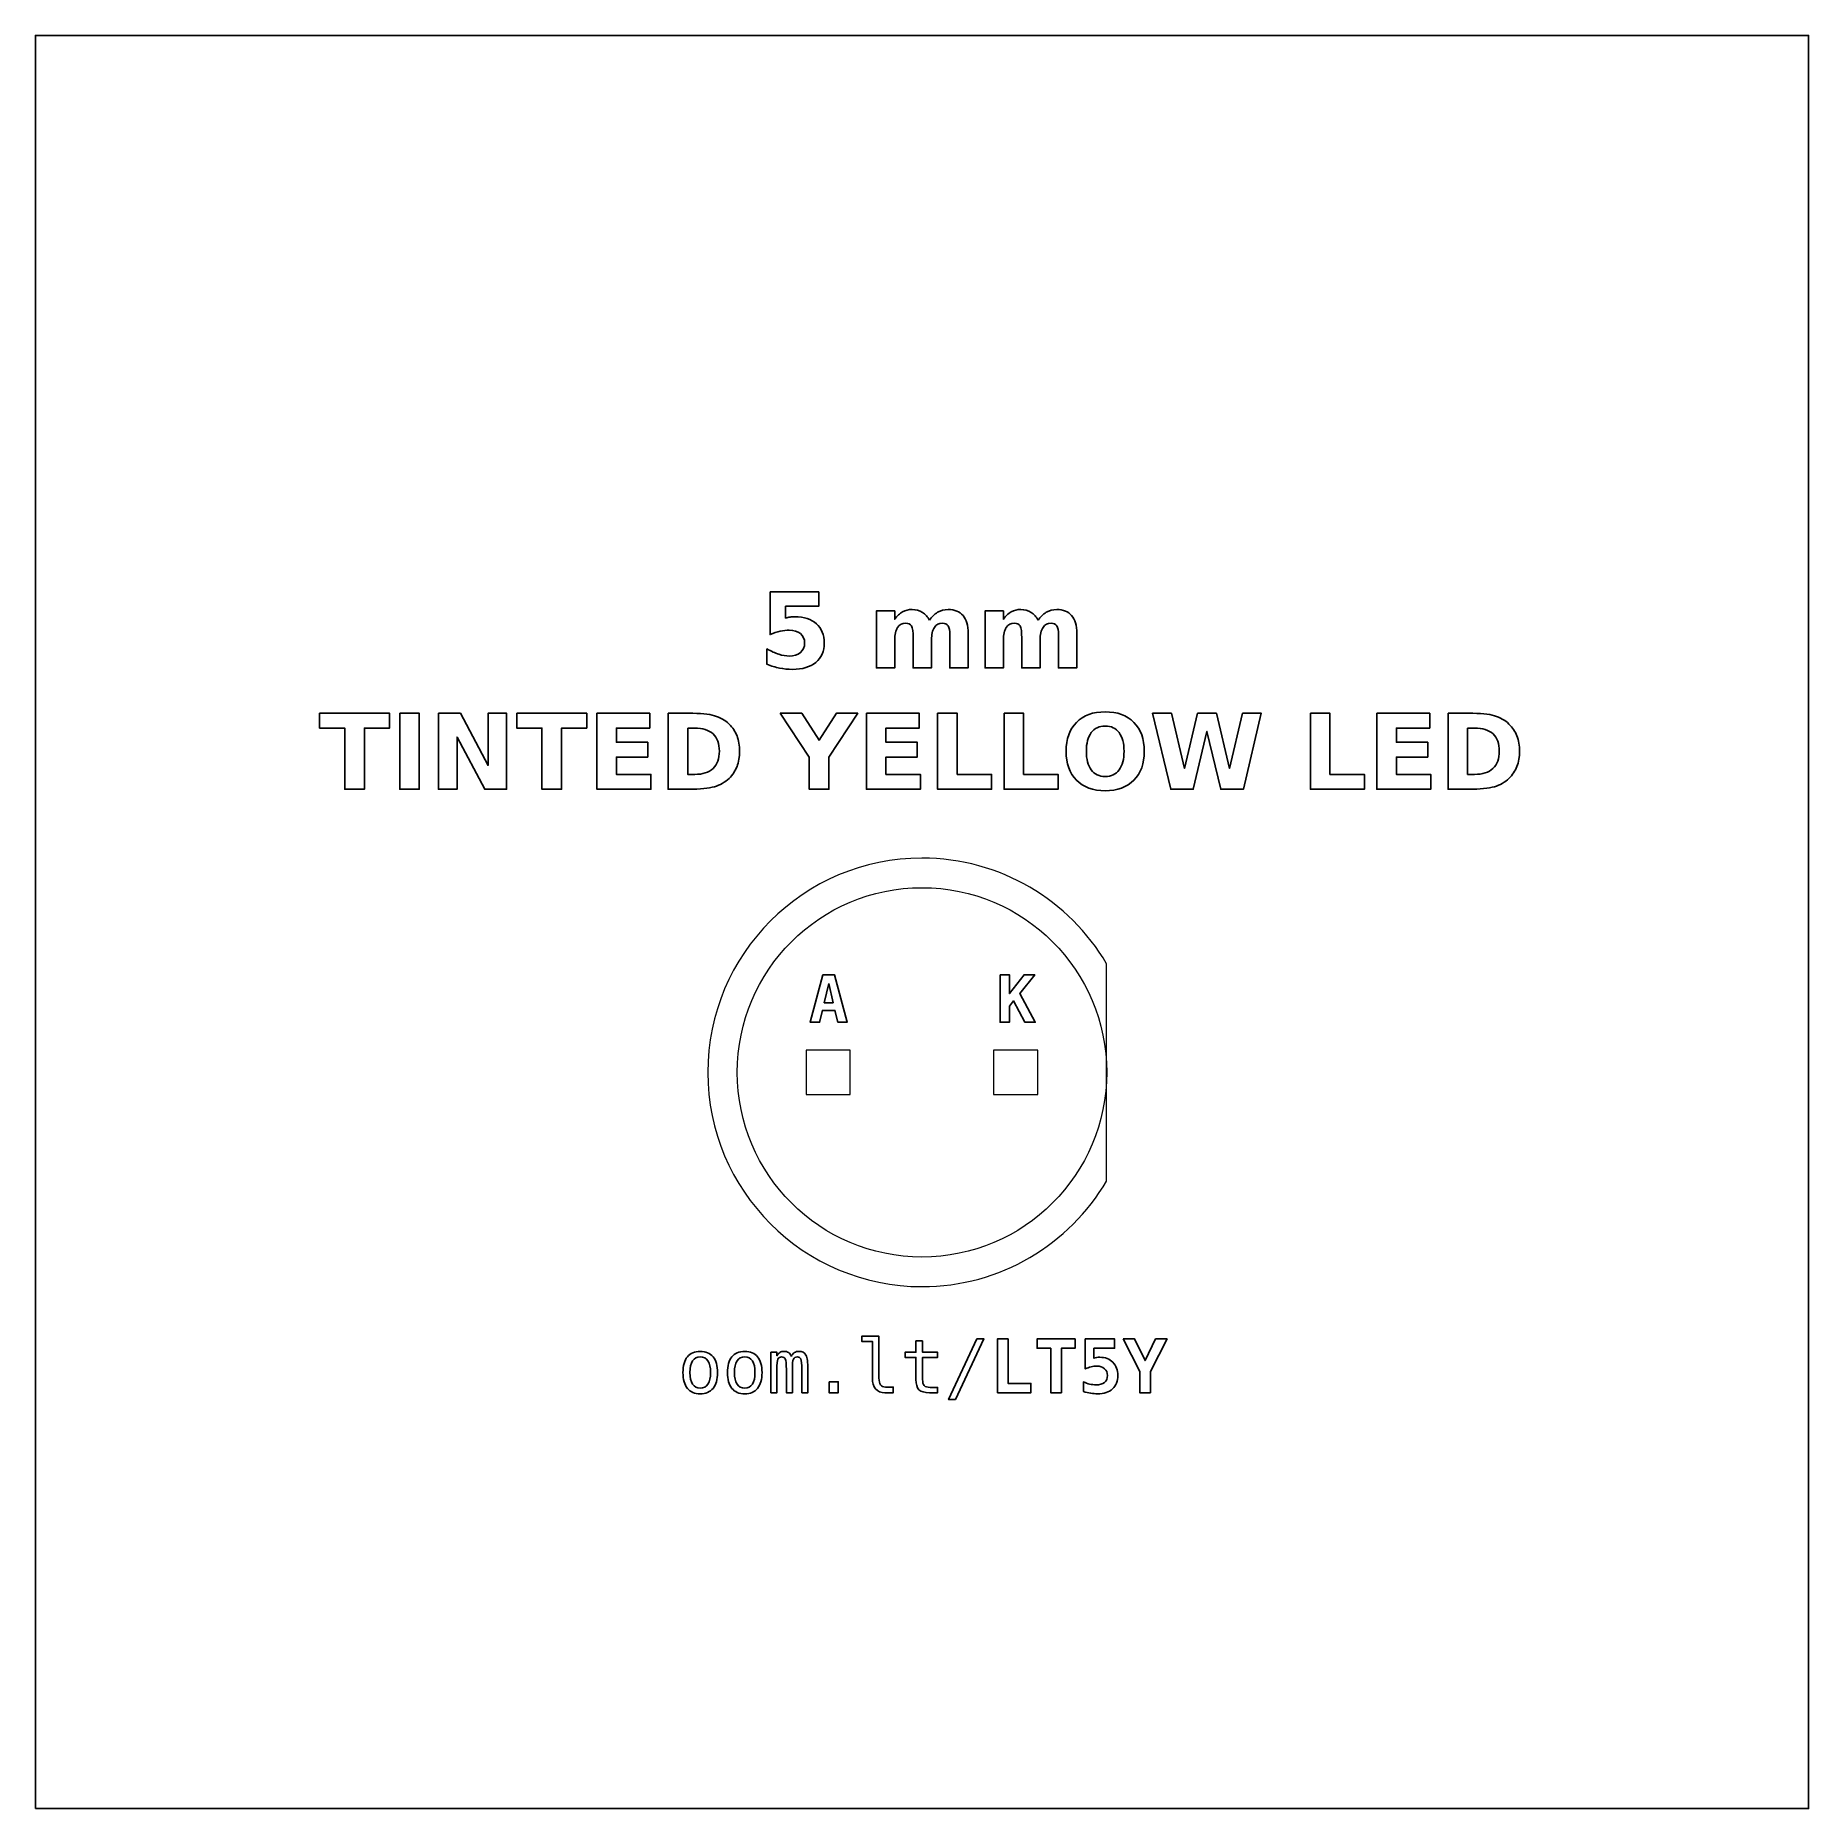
# Model space of a CAD drawing. Header units: centimetres. Extents: x -11.7 to -9.3, y -16.05 to -13.65.
import ezdxf

# ---------------------------------------------------------------- set-up
doc = ezdxf.new("R2010")
doc.units = ezdxf.units.CM
doc.header["$MEASUREMENT"] = 0
doc.layers.add('Layer 1', color=7, linetype='Continuous')

msp = doc.modelspace()

# ---------------------------------------------------------------- linework, layer by layer
at = {"layer": 'Layer 1', "color": 7}
msp.add_lwpolyline([(-11.7, -16.05), (-9.3, -16.05), (-9.3, -13.65), (-11.7, -13.65), (-11.7, -16.05)], close=True, dxfattribs=at)
at = {"layer": 'Layer 1', "color": 7, "lineweight": 20}
for points in [[(-10.65701, -15.08355), (-10.59701, -15.08355), (-10.59701, -15.02355), (-10.65701, -15.02355), (-10.65701, -15.08355)], [(-10.40301, -15.08355), (-10.34301, -15.08355), (-10.34301, -15.02355), (-10.40301, -15.02355), (-10.40301, -15.08355)]]:
    msp.add_lwpolyline(points, close=True, dxfattribs=at)
at = {"layer": 'Layer 1', "color": 250, "lineweight": 20}
msp.add_ellipse((-10.50001, -15.05355), major_axis=(0, 0.25), ratio=1, dxfattribs=at)
at = {"layer": 'Layer 1', "color": 250}
for points, knots in [([(-10.70574, -14.40315), (-10.70574, -14.40315), (-10.6398, -14.40315), (-10.6398, -14.40315), (-10.6398, -14.40315), (-10.6398, -14.40315), (-10.6398, -14.42265), (-10.6398, -14.42265), (-10.6398, -14.42265), (-10.6398, -14.42265), (-10.6846, -14.42265), (-10.6846, -14.42265), (-10.6846, -14.42265), (-10.6846, -14.42265), (-10.6846, -14.43857), (-10.6846, -14.43857), (-10.6846, -14.43857), (-10.68258, -14.43803), (-10.68055, -14.43761), (-10.67851, -14.4373), (-10.67851, -14.4373), (-10.67646, -14.43699), (-10.67432, -14.43685), (-10.67213, -14.43685), (-10.67213, -14.43685), (-10.65958, -14.43685), (-10.64982, -14.43998), (-10.64283, -14.44626), (-10.64283, -14.44626), (-10.63585, -14.45252), (-10.63237, -14.46126), (-10.63237, -14.47246), (-10.63237, -14.47246), (-10.63237, -14.48358), (-10.63618, -14.49229), (-10.64377, -14.49859), (-10.64377, -14.49859), (-10.65137, -14.50487), (-10.66193, -14.50802), (-10.67543, -14.50802), (-10.67543, -14.50802), (-10.68126, -14.50802), (-10.68705, -14.50745), (-10.69276, -14.50633), (-10.69276, -14.50633), (-10.69848, -14.5052), (-10.70417, -14.5035), (-10.70981, -14.5012), (-10.70981, -14.5012), (-10.70981, -14.5012), (-10.70981, -14.48031), (-10.70981, -14.48031), (-10.70981, -14.48031), (-10.70421, -14.48354), (-10.6989, -14.48594), (-10.69387, -14.48753), (-10.69387, -14.48753), (-10.68883, -14.48916), (-10.68408, -14.48996), (-10.67964, -14.48996), (-10.67964, -14.48996), (-10.67319, -14.48996), (-10.66814, -14.48838), (-10.66444, -14.48523), (-10.66444, -14.48523), (-10.66075, -14.4821), (-10.65889, -14.47785), (-10.65889, -14.47246), (-10.65889, -14.47246), (-10.65889, -14.46705), (-10.66075, -14.46279), (-10.66444, -14.45967), (-10.66444, -14.45967), (-10.66814, -14.45654), (-10.67319, -14.45499), (-10.67964, -14.45499), (-10.67964, -14.45499), (-10.68345, -14.45499), (-10.68752, -14.45548), (-10.69182, -14.45647), (-10.69182, -14.45647), (-10.69615, -14.45745), (-10.70078, -14.45898), (-10.70574, -14.46105), (-10.70574, -14.46105), (-10.70574, -14.46105), (-10.70574, -14.40315), (-10.70574, -14.40315)], [0, 0, 0, 0, 0.0454545, 0.0454545, 0.0454545, 0.0454545, 0.0909091, 0.0909091, 0.0909091, 0.0909091, 0.1363636, 0.1363636, 0.1363636, 0.1363636, 0.1818182, 0.1818182, 0.1818182, 0.1818182, 0.2272727, 0.2272727, 0.2272727, 0.2272727, 0.2727273, 0.2727273, 0.2727273, 0.2727273, 0.3181818, 0.3181818, 0.3181818, 0.3181818, 0.3636364, 0.3636364, 0.3636364, 0.3636364, 0.4090909, 0.4090909, 0.4090909, 0.4090909, 0.4545455, 0.4545455, 0.4545455, 0.4545455, 0.5, 0.5, 0.5, 0.5, 0.5454545, 0.5454545, 0.5454545, 0.5454545, 0.5909091, 0.5909091, 0.5909091, 0.5909091, 0.6363636, 0.6363636, 0.6363636, 0.6363636, 0.6818182, 0.6818182, 0.6818182, 0.6818182, 0.7272727, 0.7272727, 0.7272727, 0.7272727, 0.7727273, 0.7727273, 0.7727273, 0.7727273, 0.8181818, 0.8181818, 0.8181818, 0.8181818, 0.8636364, 0.8636364, 0.8636364, 0.8636364, 0.9090909, 0.9090909, 0.9090909, 0.9090909, 0.9545455, 0.9545455, 0.9545455, 0.9545455, 1, 1, 1, 1]), ([(-10.49001, -14.44167), (-10.48688, -14.4369), (-10.48319, -14.43325), (-10.47888, -14.43076), (-10.47888, -14.43076), (-10.47458, -14.42824), (-10.46988, -14.427), (-10.46473, -14.427), (-10.46473, -14.427), (-10.45586, -14.427), (-10.44911, -14.42973), (-10.44448, -14.43521), (-10.44448, -14.43521), (-10.43984, -14.44066), (-10.43751, -14.44861), (-10.43751, -14.45903), (-10.43751, -14.45903), (-10.43751, -14.45903), (-10.43751, -14.50602), (-10.43751, -14.50602), (-10.43751, -14.50602), (-10.43751, -14.50602), (-10.46233, -14.50602), (-10.46233, -14.50602), (-10.46233, -14.50602), (-10.46233, -14.50602), (-10.46233, -14.46578), (-10.46233, -14.46578), (-10.46233, -14.46578), (-10.46228, -14.46519), (-10.46226, -14.46458), (-10.46223, -14.46392), (-10.46223, -14.46392), (-10.46221, -14.46329), (-10.46219, -14.46237), (-10.46219, -14.46117), (-10.46219, -14.46117), (-10.46219, -14.45571), (-10.46298, -14.45174), (-10.46461, -14.44929), (-10.46461, -14.44929), (-10.46621, -14.44682), (-10.46879, -14.4456), (-10.47237, -14.4456), (-10.47237, -14.4456), (-10.47707, -14.4456), (-10.48067, -14.44753), (-10.48323, -14.45139), (-10.48323, -14.45139), (-10.48577, -14.45524), (-10.48709, -14.46082), (-10.48719, -14.46813), (-10.48719, -14.46813), (-10.48719, -14.46813), (-10.48719, -14.50602), (-10.48719, -14.50602), (-10.48719, -14.50602), (-10.48719, -14.50602), (-10.512, -14.50602), (-10.512, -14.50602), (-10.512, -14.50602), (-10.512, -14.50602), (-10.512, -14.46578), (-10.512, -14.46578), (-10.512, -14.46578), (-10.512, -14.45724), (-10.51273, -14.45174), (-10.51421, -14.44929), (-10.51421, -14.44929), (-10.51567, -14.44682), (-10.51828, -14.4456), (-10.52204, -14.4456), (-10.52204, -14.4456), (-10.52679, -14.4456), (-10.53044, -14.44755), (-10.533, -14.45143), (-10.533, -14.45143), (-10.53556, -14.45531), (-10.53686, -14.46084), (-10.53686, -14.46806), (-10.53686, -14.46806), (-10.53686, -14.46806), (-10.53686, -14.50602), (-10.53686, -14.50602), (-10.53686, -14.50602), (-10.53686, -14.50602), (-10.56167, -14.50602), (-10.56167, -14.50602), (-10.56167, -14.50602), (-10.56167, -14.50602), (-10.56167, -14.42886), (-10.56167, -14.42886), (-10.56167, -14.42886), (-10.56167, -14.42886), (-10.53686, -14.42886), (-10.53686, -14.42886), (-10.53686, -14.42886), (-10.53686, -14.42886), (-10.53686, -14.44017), (-10.53686, -14.44017), (-10.53686, -14.44017), (-10.53382, -14.43579), (-10.53034, -14.43253), (-10.52641, -14.43031), (-10.52641, -14.43031), (-10.52249, -14.4281), (-10.51816, -14.427), (-10.51343, -14.427), (-10.51343, -14.427), (-10.50812, -14.427), (-10.50339, -14.42829), (-10.49932, -14.43086), (-10.49932, -14.43086), (-10.49523, -14.43344), (-10.49212, -14.43704), (-10.49001, -14.44167)], [0, 0, 0, 0, 0.0344828, 0.0344828, 0.0344828, 0.0344828, 0.0689655, 0.0689655, 0.0689655, 0.0689655, 0.1034483, 0.1034483, 0.1034483, 0.1034483, 0.137931, 0.137931, 0.137931, 0.137931, 0.1724138, 0.1724138, 0.1724138, 0.1724138, 0.2068966, 0.2068966, 0.2068966, 0.2068966, 0.2413793, 0.2413793, 0.2413793, 0.2413793, 0.2758621, 0.2758621, 0.2758621, 0.2758621, 0.3103448, 0.3103448, 0.3103448, 0.3103448, 0.3448276, 0.3448276, 0.3448276, 0.3448276, 0.3793103, 0.3793103, 0.3793103, 0.3793103, 0.4137931, 0.4137931, 0.4137931, 0.4137931, 0.4482759, 0.4482759, 0.4482759, 0.4482759, 0.4827586, 0.4827586, 0.4827586, 0.4827586, 0.5172414, 0.5172414, 0.5172414, 0.5172414, 0.5517241, 0.5517241, 0.5517241, 0.5517241, 0.5862069, 0.5862069, 0.5862069, 0.5862069, 0.6206897, 0.6206897, 0.6206897, 0.6206897, 0.6551724, 0.6551724, 0.6551724, 0.6551724, 0.6896552, 0.6896552, 0.6896552, 0.6896552, 0.7241379, 0.7241379, 0.7241379, 0.7241379, 0.7586207, 0.7586207, 0.7586207, 0.7586207, 0.7931034, 0.7931034, 0.7931034, 0.7931034, 0.8275862, 0.8275862, 0.8275862, 0.8275862, 0.862069, 0.862069, 0.862069, 0.862069, 0.8965517, 0.8965517, 0.8965517, 0.8965517, 0.9310345, 0.9310345, 0.9310345, 0.9310345, 0.9655172, 0.9655172, 0.9655172, 0.9655172, 1, 1, 1, 1]), ([(-10.34297, -14.44167), (-10.33984, -14.4369), (-10.33615, -14.43325), (-10.33184, -14.43076), (-10.33184, -14.43076), (-10.32754, -14.42824), (-10.32284, -14.427), (-10.31769, -14.427), (-10.31769, -14.427), (-10.30882, -14.427), (-10.30207, -14.42973), (-10.29744, -14.43521), (-10.29744, -14.43521), (-10.2928, -14.44066), (-10.29047, -14.44861), (-10.29047, -14.45903), (-10.29047, -14.45903), (-10.29047, -14.45903), (-10.29047, -14.50602), (-10.29047, -14.50602), (-10.29047, -14.50602), (-10.29047, -14.50602), (-10.31529, -14.50602), (-10.31529, -14.50602), (-10.31529, -14.50602), (-10.31529, -14.50602), (-10.31529, -14.46578), (-10.31529, -14.46578), (-10.31529, -14.46578), (-10.31524, -14.46519), (-10.31522, -14.46458), (-10.31519, -14.46392), (-10.31519, -14.46392), (-10.31517, -14.46329), (-10.31515, -14.46237), (-10.31515, -14.46117), (-10.31515, -14.46117), (-10.31515, -14.45571), (-10.31594, -14.45174), (-10.31757, -14.44929), (-10.31757, -14.44929), (-10.31917, -14.44682), (-10.32175, -14.4456), (-10.32533, -14.4456), (-10.32533, -14.4456), (-10.33003, -14.4456), (-10.33363, -14.44753), (-10.33619, -14.45139), (-10.33619, -14.45139), (-10.33873, -14.45524), (-10.34005, -14.46082), (-10.34015, -14.46813), (-10.34015, -14.46813), (-10.34015, -14.46813), (-10.34015, -14.50602), (-10.34015, -14.50602), (-10.34015, -14.50602), (-10.34015, -14.50602), (-10.36496, -14.50602), (-10.36496, -14.50602), (-10.36496, -14.50602), (-10.36496, -14.50602), (-10.36496, -14.46578), (-10.36496, -14.46578), (-10.36496, -14.46578), (-10.36496, -14.45724), (-10.36569, -14.45174), (-10.36717, -14.44929), (-10.36717, -14.44929), (-10.36863, -14.44682), (-10.37124, -14.4456), (-10.375, -14.4456), (-10.375, -14.4456), (-10.37975, -14.4456), (-10.3834, -14.44755), (-10.38596, -14.45143), (-10.38596, -14.45143), (-10.38852, -14.45531), (-10.38982, -14.46084), (-10.38982, -14.46806), (-10.38982, -14.46806), (-10.38982, -14.46806), (-10.38982, -14.50602), (-10.38982, -14.50602), (-10.38982, -14.50602), (-10.38982, -14.50602), (-10.41463, -14.50602), (-10.41463, -14.50602), (-10.41463, -14.50602), (-10.41463, -14.50602), (-10.41463, -14.42886), (-10.41463, -14.42886), (-10.41463, -14.42886), (-10.41463, -14.42886), (-10.38982, -14.42886), (-10.38982, -14.42886), (-10.38982, -14.42886), (-10.38982, -14.42886), (-10.38982, -14.44017), (-10.38982, -14.44017), (-10.38982, -14.44017), (-10.38678, -14.43579), (-10.3833, -14.43253), (-10.37937, -14.43031), (-10.37937, -14.43031), (-10.37545, -14.4281), (-10.37112, -14.427), (-10.36639, -14.427), (-10.36639, -14.427), (-10.36108, -14.427), (-10.35635, -14.42829), (-10.35228, -14.43086), (-10.35228, -14.43086), (-10.34819, -14.43344), (-10.34508, -14.43704), (-10.34297, -14.44167)], [0, 0, 0, 0, 0.0344828, 0.0344828, 0.0344828, 0.0344828, 0.0689655, 0.0689655, 0.0689655, 0.0689655, 0.1034483, 0.1034483, 0.1034483, 0.1034483, 0.137931, 0.137931, 0.137931, 0.137931, 0.1724138, 0.1724138, 0.1724138, 0.1724138, 0.2068966, 0.2068966, 0.2068966, 0.2068966, 0.2413793, 0.2413793, 0.2413793, 0.2413793, 0.2758621, 0.2758621, 0.2758621, 0.2758621, 0.3103448, 0.3103448, 0.3103448, 0.3103448, 0.3448276, 0.3448276, 0.3448276, 0.3448276, 0.3793103, 0.3793103, 0.3793103, 0.3793103, 0.4137931, 0.4137931, 0.4137931, 0.4137931, 0.4482759, 0.4482759, 0.4482759, 0.4482759, 0.4827586, 0.4827586, 0.4827586, 0.4827586, 0.5172414, 0.5172414, 0.5172414, 0.5172414, 0.5517241, 0.5517241, 0.5517241, 0.5517241, 0.5862069, 0.5862069, 0.5862069, 0.5862069, 0.6206897, 0.6206897, 0.6206897, 0.6206897, 0.6551724, 0.6551724, 0.6551724, 0.6551724, 0.6896552, 0.6896552, 0.6896552, 0.6896552, 0.7241379, 0.7241379, 0.7241379, 0.7241379, 0.7586207, 0.7586207, 0.7586207, 0.7586207, 0.7931034, 0.7931034, 0.7931034, 0.7931034, 0.8275862, 0.8275862, 0.8275862, 0.8275862, 0.862069, 0.862069, 0.862069, 0.862069, 0.8965517, 0.8965517, 0.8965517, 0.8965517, 0.9310345, 0.9310345, 0.9310345, 0.9310345, 0.9655172, 0.9655172, 0.9655172, 0.9655172, 1, 1, 1, 1]), ([(-11.31549, -14.5674), (-11.31549, -14.5674), (-11.22069, -14.5674), (-11.22069, -14.5674), (-11.22069, -14.5674), (-11.22069, -14.5674), (-11.22069, -14.58746), (-11.22069, -14.58746), (-11.22069, -14.58746), (-11.22069, -14.58746), (-11.25479, -14.58746), (-11.25479, -14.58746), (-11.25479, -14.58746), (-11.25479, -14.58746), (-11.25479, -14.67027), (-11.25479, -14.67027), (-11.25479, -14.67027), (-11.25479, -14.67027), (-11.28132, -14.67027), (-11.28132, -14.67027), (-11.28132, -14.67027), (-11.28132, -14.67027), (-11.28132, -14.58746), (-11.28132, -14.58746), (-11.28132, -14.58746), (-11.28132, -14.58746), (-11.31549, -14.58746), (-11.31549, -14.58746), (-11.31549, -14.58746), (-11.31549, -14.58746), (-11.31549, -14.5674), (-11.31549, -14.5674)], [0, 0, 0, 0, 0.125, 0.125, 0.125, 0.125, 0.25, 0.25, 0.25, 0.25, 0.375, 0.375, 0.375, 0.375, 0.5, 0.5, 0.5, 0.5, 0.625, 0.625, 0.625, 0.625, 0.75, 0.75, 0.75, 0.75, 0.875, 0.875, 0.875, 0.875, 1, 1, 1, 1]), ([(-11.20695, -14.5674), (-11.20695, -14.5674), (-11.18042, -14.5674), (-11.18042, -14.5674), (-11.18042, -14.5674), (-11.18042, -14.5674), (-11.18042, -14.67027), (-11.18042, -14.67027), (-11.18042, -14.67027), (-11.18042, -14.67027), (-11.20695, -14.67027), (-11.20695, -14.67027), (-11.20695, -14.67027), (-11.20695, -14.67027), (-11.20695, -14.5674), (-11.20695, -14.5674)], [0, 0, 0, 0, 0.25, 0.25, 0.25, 0.25, 0.5, 0.5, 0.5, 0.5, 0.75, 0.75, 0.75, 0.75, 1, 1, 1, 1]), ([(-11.15446, -14.5674), (-11.15446, -14.5674), (-11.12483, -14.5674), (-11.12483, -14.5674), (-11.12483, -14.5674), (-11.12483, -14.5674), (-11.08741, -14.63796), (-11.08741, -14.63796), (-11.08741, -14.63796), (-11.08741, -14.63796), (-11.08741, -14.5674), (-11.08741, -14.5674), (-11.08741, -14.5674), (-11.08741, -14.5674), (-11.06227, -14.5674), (-11.06227, -14.5674), (-11.06227, -14.5674), (-11.06227, -14.5674), (-11.06227, -14.67027), (-11.06227, -14.67027), (-11.06227, -14.67027), (-11.06227, -14.67027), (-11.0919, -14.67027), (-11.0919, -14.67027), (-11.0919, -14.67027), (-11.0919, -14.67027), (-11.12932, -14.59971), (-11.12932, -14.59971), (-11.12932, -14.59971), (-11.12932, -14.59971), (-11.12932, -14.67027), (-11.12932, -14.67027), (-11.12932, -14.67027), (-11.12932, -14.67027), (-11.15446, -14.67027), (-11.15446, -14.67027), (-11.15446, -14.67027), (-11.15446, -14.67027), (-11.15446, -14.5674), (-11.15446, -14.5674)], [0, 0, 0, 0, 0.1, 0.1, 0.1, 0.1, 0.2, 0.2, 0.2, 0.2, 0.3, 0.3, 0.3, 0.3, 0.4, 0.4, 0.4, 0.4, 0.5, 0.5, 0.5, 0.5, 0.6, 0.6, 0.6, 0.6, 0.7, 0.7, 0.7, 0.7, 0.8, 0.8, 0.8, 0.8, 0.9, 0.9, 0.9, 0.9, 1, 1, 1, 1]), ([(-11.04865, -14.5674), (-11.04865, -14.5674), (-10.95385, -14.5674), (-10.95385, -14.5674), (-10.95385, -14.5674), (-10.95385, -14.5674), (-10.95385, -14.58746), (-10.95385, -14.58746), (-10.95385, -14.58746), (-10.95385, -14.58746), (-10.98795, -14.58746), (-10.98795, -14.58746), (-10.98795, -14.58746), (-10.98795, -14.58746), (-10.98795, -14.67027), (-10.98795, -14.67027), (-10.98795, -14.67027), (-10.98795, -14.67027), (-11.01448, -14.67027), (-11.01448, -14.67027), (-11.01448, -14.67027), (-11.01448, -14.67027), (-11.01448, -14.58746), (-11.01448, -14.58746), (-11.01448, -14.58746), (-11.01448, -14.58746), (-11.04865, -14.58746), (-11.04865, -14.58746), (-11.04865, -14.58746), (-11.04865, -14.58746), (-11.04865, -14.5674), (-11.04865, -14.5674)], [0, 0, 0, 0, 0.125, 0.125, 0.125, 0.125, 0.25, 0.25, 0.25, 0.25, 0.375, 0.375, 0.375, 0.375, 0.5, 0.5, 0.5, 0.5, 0.625, 0.625, 0.625, 0.625, 0.75, 0.75, 0.75, 0.75, 0.875, 0.875, 0.875, 0.875, 1, 1, 1, 1]), ([(-10.94011, -14.5674), (-10.94011, -14.5674), (-10.86852, -14.5674), (-10.86852, -14.5674), (-10.86852, -14.5674), (-10.86852, -14.5674), (-10.86852, -14.58746), (-10.86852, -14.58746), (-10.86852, -14.58746), (-10.86852, -14.58746), (-10.91358, -14.58746), (-10.91358, -14.58746), (-10.91358, -14.58746), (-10.91358, -14.58746), (-10.91358, -14.60661), (-10.91358, -14.60661), (-10.91358, -14.60661), (-10.91358, -14.60661), (-10.87123, -14.60661), (-10.87123, -14.60661), (-10.87123, -14.60661), (-10.87123, -14.60661), (-10.87123, -14.62667), (-10.87123, -14.62667), (-10.87123, -14.62667), (-10.87123, -14.62667), (-10.91358, -14.62667), (-10.91358, -14.62667), (-10.91358, -14.62667), (-10.91358, -14.62667), (-10.91358, -14.65021), (-10.91358, -14.65021), (-10.91358, -14.65021), (-10.91358, -14.65021), (-10.86702, -14.65021), (-10.86702, -14.65021), (-10.86702, -14.65021), (-10.86702, -14.65021), (-10.86702, -14.67027), (-10.86702, -14.67027), (-10.86702, -14.67027), (-10.86702, -14.67027), (-10.94011, -14.67027), (-10.94011, -14.67027), (-10.94011, -14.67027), (-10.94011, -14.67027), (-10.94011, -14.5674), (-10.94011, -14.5674)], [0, 0, 0, 0, 0.0833333, 0.0833333, 0.0833333, 0.0833333, 0.1666667, 0.1666667, 0.1666667, 0.1666667, 0.25, 0.25, 0.25, 0.25, 0.3333333, 0.3333333, 0.3333333, 0.3333333, 0.4166667, 0.4166667, 0.4166667, 0.4166667, 0.5, 0.5, 0.5, 0.5, 0.5833333, 0.5833333, 0.5833333, 0.5833333, 0.6666667, 0.6666667, 0.6666667, 0.6666667, 0.75, 0.75, 0.75, 0.75, 0.8333333, 0.8333333, 0.8333333, 0.8333333, 0.9166667, 0.9166667, 0.9166667, 0.9166667, 1, 1, 1, 1]), ([(-10.84371, -14.5674), (-10.84371, -14.5674), (-10.81572, -14.5674), (-10.81572, -14.5674), (-10.81572, -14.5674), (-10.80011, -14.5674), (-10.78849, -14.56851), (-10.78085, -14.57074), (-10.78085, -14.57074), (-10.7732, -14.57297), (-10.76664, -14.57674), (-10.76116, -14.58208), (-10.76116, -14.58208), (-10.75634, -14.58671), (-10.75277, -14.59207), (-10.75041, -14.59814), (-10.75041, -14.59814), (-10.74809, -14.60418), (-10.74691, -14.61105), (-10.74691, -14.61874), (-10.74691, -14.61874), (-10.74691, -14.6265), (-10.74809, -14.63342), (-10.75041, -14.63951), (-10.75041, -14.63951), (-10.75277, -14.6456), (-10.75634, -14.65096), (-10.76116, -14.65559), (-10.76116, -14.65559), (-10.76669, -14.66093), (-10.7733, -14.6647), (-10.78101, -14.66693), (-10.78101, -14.66693), (-10.78873, -14.66916), (-10.8003, -14.67027), (-10.81572, -14.67027), (-10.81572, -14.67027), (-10.81572, -14.67027), (-10.84371, -14.67027), (-10.84371, -14.67027), (-10.84371, -14.67027), (-10.84371, -14.67027), (-10.84371, -14.5674), (-10.84371, -14.5674)], [0, 0, 0, 0, 0.0909091, 0.0909091, 0.0909091, 0.0909091, 0.1818182, 0.1818182, 0.1818182, 0.1818182, 0.2727273, 0.2727273, 0.2727273, 0.2727273, 0.3636364, 0.3636364, 0.3636364, 0.3636364, 0.4545455, 0.4545455, 0.4545455, 0.4545455, 0.5454545, 0.5454545, 0.5454545, 0.5454545, 0.6363636, 0.6363636, 0.6363636, 0.6363636, 0.7272727, 0.7272727, 0.7272727, 0.7272727, 0.8181818, 0.8181818, 0.8181818, 0.8181818, 0.9090909, 0.9090909, 0.9090909, 0.9090909, 1, 1, 1, 1]), ([(-10.69181, -14.5674), (-10.69181, -14.5674), (-10.66281, -14.5674), (-10.66281, -14.5674), (-10.66281, -14.5674), (-10.66281, -14.5674), (-10.63936, -14.60407), (-10.63936, -14.60407), (-10.63936, -14.60407), (-10.63936, -14.60407), (-10.61594, -14.5674), (-10.61594, -14.5674), (-10.61594, -14.5674), (-10.61594, -14.5674), (-10.58687, -14.5674), (-10.58687, -14.5674), (-10.58687, -14.5674), (-10.58687, -14.5674), (-10.62607, -14.62693), (-10.62607, -14.62693), (-10.62607, -14.62693), (-10.62607, -14.62693), (-10.62607, -14.67027), (-10.62607, -14.67027), (-10.62607, -14.67027), (-10.62607, -14.67027), (-10.6526, -14.67027), (-10.6526, -14.67027), (-10.6526, -14.67027), (-10.6526, -14.67027), (-10.6526, -14.62693), (-10.6526, -14.62693), (-10.6526, -14.62693), (-10.6526, -14.62693), (-10.69181, -14.5674), (-10.69181, -14.5674)], [0, 0, 0, 0, 0.1111111, 0.1111111, 0.1111111, 0.1111111, 0.2222222, 0.2222222, 0.2222222, 0.2222222, 0.3333333, 0.3333333, 0.3333333, 0.3333333, 0.4444444, 0.4444444, 0.4444444, 0.4444444, 0.5555556, 0.5555556, 0.5555556, 0.5555556, 0.6666667, 0.6666667, 0.6666667, 0.6666667, 0.7777778, 0.7777778, 0.7777778, 0.7777778, 0.8888889, 0.8888889, 0.8888889, 0.8888889, 1, 1, 1, 1]), ([(-10.57527, -14.5674), (-10.57527, -14.5674), (-10.50368, -14.5674), (-10.50368, -14.5674), (-10.50368, -14.5674), (-10.50368, -14.5674), (-10.50368, -14.58746), (-10.50368, -14.58746), (-10.50368, -14.58746), (-10.50368, -14.58746), (-10.54874, -14.58746), (-10.54874, -14.58746), (-10.54874, -14.58746), (-10.54874, -14.58746), (-10.54874, -14.60661), (-10.54874, -14.60661), (-10.54874, -14.60661), (-10.54874, -14.60661), (-10.50639, -14.60661), (-10.50639, -14.60661), (-10.50639, -14.60661), (-10.50639, -14.60661), (-10.50639, -14.62667), (-10.50639, -14.62667), (-10.50639, -14.62667), (-10.50639, -14.62667), (-10.54874, -14.62667), (-10.54874, -14.62667), (-10.54874, -14.62667), (-10.54874, -14.62667), (-10.54874, -14.65021), (-10.54874, -14.65021), (-10.54874, -14.65021), (-10.54874, -14.65021), (-10.50218, -14.65021), (-10.50218, -14.65021), (-10.50218, -14.65021), (-10.50218, -14.65021), (-10.50218, -14.67027), (-10.50218, -14.67027), (-10.50218, -14.67027), (-10.50218, -14.67027), (-10.57527, -14.67027), (-10.57527, -14.67027), (-10.57527, -14.67027), (-10.57527, -14.67027), (-10.57527, -14.5674), (-10.57527, -14.5674)], [0, 0, 0, 0, 0.0833333, 0.0833333, 0.0833333, 0.0833333, 0.1666667, 0.1666667, 0.1666667, 0.1666667, 0.25, 0.25, 0.25, 0.25, 0.3333333, 0.3333333, 0.3333333, 0.3333333, 0.4166667, 0.4166667, 0.4166667, 0.4166667, 0.5, 0.5, 0.5, 0.5, 0.5833333, 0.5833333, 0.5833333, 0.5833333, 0.6666667, 0.6666667, 0.6666667, 0.6666667, 0.75, 0.75, 0.75, 0.75, 0.8333333, 0.8333333, 0.8333333, 0.8333333, 0.9166667, 0.9166667, 0.9166667, 0.9166667, 1, 1, 1, 1]), ([(-10.47887, -14.5674), (-10.47887, -14.5674), (-10.45234, -14.5674), (-10.45234, -14.5674), (-10.45234, -14.5674), (-10.45234, -14.5674), (-10.45234, -14.65021), (-10.45234, -14.65021), (-10.45234, -14.65021), (-10.45234, -14.65021), (-10.40578, -14.65021), (-10.40578, -14.65021), (-10.40578, -14.65021), (-10.40578, -14.65021), (-10.40578, -14.67027), (-10.40578, -14.67027), (-10.40578, -14.67027), (-10.40578, -14.67027), (-10.47887, -14.67027), (-10.47887, -14.67027), (-10.47887, -14.67027), (-10.47887, -14.67027), (-10.47887, -14.5674), (-10.47887, -14.5674)], [0, 0, 0, 0, 0.1666667, 0.1666667, 0.1666667, 0.1666667, 0.3333333, 0.3333333, 0.3333333, 0.3333333, 0.5, 0.5, 0.5, 0.5, 0.6666667, 0.6666667, 0.6666667, 0.6666667, 0.8333333, 0.8333333, 0.8333333, 0.8333333, 1, 1, 1, 1]), ([(-10.38896, -14.5674), (-10.38896, -14.5674), (-10.36243, -14.5674), (-10.36243, -14.5674), (-10.36243, -14.5674), (-10.36243, -14.5674), (-10.36243, -14.65021), (-10.36243, -14.65021), (-10.36243, -14.65021), (-10.36243, -14.65021), (-10.31587, -14.65021), (-10.31587, -14.65021), (-10.31587, -14.65021), (-10.31587, -14.65021), (-10.31587, -14.67027), (-10.31587, -14.67027), (-10.31587, -14.67027), (-10.31587, -14.67027), (-10.38896, -14.67027), (-10.38896, -14.67027), (-10.38896, -14.67027), (-10.38896, -14.67027), (-10.38896, -14.5674), (-10.38896, -14.5674)], [0, 0, 0, 0, 0.1666667, 0.1666667, 0.1666667, 0.1666667, 0.3333333, 0.3333333, 0.3333333, 0.3333333, 0.5, 0.5, 0.5, 0.5, 0.6666667, 0.6666667, 0.6666667, 0.6666667, 0.8333333, 0.8333333, 0.8333333, 0.8333333, 1, 1, 1, 1]), ([(-10.25206, -14.56554), (-10.23553, -14.56554), (-10.22257, -14.57027), (-10.21321, -14.57975), (-10.21321, -14.57975), (-10.20383, -14.5892), (-10.19915, -14.60225), (-10.19915, -14.61893), (-10.19915, -14.61893), (-10.19915, -14.63556), (-10.20383, -14.64861), (-10.21321, -14.65806), (-10.21321, -14.65806), (-10.22257, -14.66754), (-10.23553, -14.67227), (-10.25206, -14.67227), (-10.25206, -14.67227), (-10.26855, -14.67227), (-10.28148, -14.66754), (-10.29089, -14.65806), (-10.29089, -14.65806), (-10.30027, -14.64861), (-10.30498, -14.63556), (-10.30498, -14.61893), (-10.30498, -14.61893), (-10.30498, -14.60225), (-10.30027, -14.5892), (-10.29089, -14.57975), (-10.29089, -14.57975), (-10.28148, -14.57027), (-10.26855, -14.56554), (-10.25206, -14.56554)], [0, 0, 0, 0, 0.125, 0.125, 0.125, 0.125, 0.25, 0.25, 0.25, 0.25, 0.375, 0.375, 0.375, 0.375, 0.5, 0.5, 0.5, 0.5, 0.625, 0.625, 0.625, 0.625, 0.75, 0.75, 0.75, 0.75, 0.875, 0.875, 0.875, 0.875, 1, 1, 1, 1]), ([(-10.18783, -14.5674), (-10.18783, -14.5674), (-10.16241, -14.5674), (-10.16241, -14.5674), (-10.16241, -14.5674), (-10.16241, -14.5674), (-10.14463, -14.64217), (-10.14463, -14.64217), (-10.14463, -14.64217), (-10.14463, -14.64217), (-10.12699, -14.5674), (-10.12699, -14.5674), (-10.12699, -14.5674), (-10.12699, -14.5674), (-10.10142, -14.5674), (-10.10142, -14.5674), (-10.10142, -14.5674), (-10.10142, -14.5674), (-10.08379, -14.64217), (-10.08379, -14.64217), (-10.08379, -14.64217), (-10.08379, -14.64217), (-10.06601, -14.5674), (-10.06601, -14.5674), (-10.06601, -14.5674), (-10.06601, -14.5674), (-10.04079, -14.5674), (-10.04079, -14.5674), (-10.04079, -14.5674), (-10.04079, -14.5674), (-10.06504, -14.67027), (-10.06504, -14.67027), (-10.06504, -14.67027), (-10.06504, -14.67027), (-10.09564, -14.67027), (-10.09564, -14.67027), (-10.09564, -14.67027), (-10.09564, -14.67027), (-10.11431, -14.59207), (-10.11431, -14.59207), (-10.11431, -14.59207), (-10.11431, -14.59207), (-10.13277, -14.67027), (-10.13277, -14.67027), (-10.13277, -14.67027), (-10.13277, -14.67027), (-10.16337, -14.67027), (-10.16337, -14.67027), (-10.16337, -14.67027), (-10.16337, -14.67027), (-10.18783, -14.5674), (-10.18783, -14.5674)], [0, 0, 0, 0, 0.0769231, 0.0769231, 0.0769231, 0.0769231, 0.1538462, 0.1538462, 0.1538462, 0.1538462, 0.2307692, 0.2307692, 0.2307692, 0.2307692, 0.3076923, 0.3076923, 0.3076923, 0.3076923, 0.3846154, 0.3846154, 0.3846154, 0.3846154, 0.4615385, 0.4615385, 0.4615385, 0.4615385, 0.5384615, 0.5384615, 0.5384615, 0.5384615, 0.6153846, 0.6153846, 0.6153846, 0.6153846, 0.6923077, 0.6923077, 0.6923077, 0.6923077, 0.7692308, 0.7692308, 0.7692308, 0.7692308, 0.8461538, 0.8461538, 0.8461538, 0.8461538, 0.9230769, 0.9230769, 0.9230769, 0.9230769, 1, 1, 1, 1]), ([(-9.97431, -14.5674), (-9.97431, -14.5674), (-9.94778, -14.5674), (-9.94778, -14.5674), (-9.94778, -14.5674), (-9.94778, -14.5674), (-9.94778, -14.65021), (-9.94778, -14.65021), (-9.94778, -14.65021), (-9.94778, -14.65021), (-9.90122, -14.65021), (-9.90122, -14.65021), (-9.90122, -14.65021), (-9.90122, -14.65021), (-9.90122, -14.67027), (-9.90122, -14.67027), (-9.90122, -14.67027), (-9.90122, -14.67027), (-9.97431, -14.67027), (-9.97431, -14.67027), (-9.97431, -14.67027), (-9.97431, -14.67027), (-9.97431, -14.5674), (-9.97431, -14.5674)], [0, 0, 0, 0, 0.1666667, 0.1666667, 0.1666667, 0.1666667, 0.3333333, 0.3333333, 0.3333333, 0.3333333, 0.5, 0.5, 0.5, 0.5, 0.6666667, 0.6666667, 0.6666667, 0.6666667, 0.8333333, 0.8333333, 0.8333333, 0.8333333, 1, 1, 1, 1]), ([(-9.8844, -14.5674), (-9.8844, -14.5674), (-9.81281, -14.5674), (-9.81281, -14.5674), (-9.81281, -14.5674), (-9.81281, -14.5674), (-9.81281, -14.58746), (-9.81281, -14.58746), (-9.81281, -14.58746), (-9.81281, -14.58746), (-9.85787, -14.58746), (-9.85787, -14.58746), (-9.85787, -14.58746), (-9.85787, -14.58746), (-9.85787, -14.60661), (-9.85787, -14.60661), (-9.85787, -14.60661), (-9.85787, -14.60661), (-9.81552, -14.60661), (-9.81552, -14.60661), (-9.81552, -14.60661), (-9.81552, -14.60661), (-9.81552, -14.62667), (-9.81552, -14.62667), (-9.81552, -14.62667), (-9.81552, -14.62667), (-9.85787, -14.62667), (-9.85787, -14.62667), (-9.85787, -14.62667), (-9.85787, -14.62667), (-9.85787, -14.65021), (-9.85787, -14.65021), (-9.85787, -14.65021), (-9.85787, -14.65021), (-9.81131, -14.65021), (-9.81131, -14.65021), (-9.81131, -14.65021), (-9.81131, -14.65021), (-9.81131, -14.67027), (-9.81131, -14.67027), (-9.81131, -14.67027), (-9.81131, -14.67027), (-9.8844, -14.67027), (-9.8844, -14.67027), (-9.8844, -14.67027), (-9.8844, -14.67027), (-9.8844, -14.5674), (-9.8844, -14.5674)], [0, 0, 0, 0, 0.0833333, 0.0833333, 0.0833333, 0.0833333, 0.1666667, 0.1666667, 0.1666667, 0.1666667, 0.25, 0.25, 0.25, 0.25, 0.3333333, 0.3333333, 0.3333333, 0.3333333, 0.4166667, 0.4166667, 0.4166667, 0.4166667, 0.5, 0.5, 0.5, 0.5, 0.5833333, 0.5833333, 0.5833333, 0.5833333, 0.6666667, 0.6666667, 0.6666667, 0.6666667, 0.75, 0.75, 0.75, 0.75, 0.8333333, 0.8333333, 0.8333333, 0.8333333, 0.9166667, 0.9166667, 0.9166667, 0.9166667, 1, 1, 1, 1]), ([(-9.788, -14.5674), (-9.788, -14.5674), (-9.76001, -14.5674), (-9.76001, -14.5674), (-9.76001, -14.5674), (-9.7444, -14.5674), (-9.73278, -14.56851), (-9.72514, -14.57074), (-9.72514, -14.57074), (-9.71749, -14.57297), (-9.71093, -14.57674), (-9.70545, -14.58208), (-9.70545, -14.58208), (-9.70063, -14.58671), (-9.69706, -14.59207), (-9.6947, -14.59814), (-9.6947, -14.59814), (-9.69238, -14.60418), (-9.6912, -14.61105), (-9.6912, -14.61874), (-9.6912, -14.61874), (-9.6912, -14.6265), (-9.69238, -14.63342), (-9.6947, -14.63951), (-9.6947, -14.63951), (-9.69706, -14.6456), (-9.70063, -14.65096), (-9.70545, -14.65559), (-9.70545, -14.65559), (-9.71098, -14.66093), (-9.71759, -14.6647), (-9.7253, -14.66693), (-9.7253, -14.66693), (-9.73302, -14.66916), (-9.74459, -14.67027), (-9.76001, -14.67027), (-9.76001, -14.67027), (-9.76001, -14.67027), (-9.788, -14.67027), (-9.788, -14.67027), (-9.788, -14.67027), (-9.788, -14.67027), (-9.788, -14.5674), (-9.788, -14.5674)], [0, 0, 0, 0, 0.0909091, 0.0909091, 0.0909091, 0.0909091, 0.1818182, 0.1818182, 0.1818182, 0.1818182, 0.2727273, 0.2727273, 0.2727273, 0.2727273, 0.3636364, 0.3636364, 0.3636364, 0.3636364, 0.4545455, 0.4545455, 0.4545455, 0.4545455, 0.5454545, 0.5454545, 0.5454545, 0.5454545, 0.6363636, 0.6363636, 0.6363636, 0.6363636, 0.7272727, 0.7272727, 0.7272727, 0.7272727, 0.8181818, 0.8181818, 0.8181818, 0.8181818, 0.9090909, 0.9090909, 0.9090909, 0.9090909, 1, 1, 1, 1]), ([(-10.81718, -14.58746), (-10.81718, -14.58746), (-10.81718, -14.65021), (-10.81718, -14.65021), (-10.81718, -14.65021), (-10.81718, -14.65021), (-10.80768, -14.65021), (-10.80768, -14.65021), (-10.80768, -14.65021), (-10.79684, -14.65021), (-10.78856, -14.64753), (-10.78285, -14.64214), (-10.78285, -14.64214), (-10.77713, -14.63678), (-10.77426, -14.62897), (-10.77426, -14.61874), (-10.77426, -14.61874), (-10.77426, -14.60853), (-10.77711, -14.60077), (-10.7828, -14.59546), (-10.7828, -14.59546), (-10.78849, -14.59012), (-10.79679, -14.58746), (-10.80768, -14.58746), (-10.80768, -14.58746), (-10.80768, -14.58746), (-10.81718, -14.58746), (-10.81718, -14.58746)], [0, 0, 0, 0, 0.1428571, 0.1428571, 0.1428571, 0.1428571, 0.2857143, 0.2857143, 0.2857143, 0.2857143, 0.4285714, 0.4285714, 0.4285714, 0.4285714, 0.5714286, 0.5714286, 0.5714286, 0.5714286, 0.7142857, 0.7142857, 0.7142857, 0.7142857, 0.8571429, 0.8571429, 0.8571429, 0.8571429, 1, 1, 1, 1]), ([(-10.25206, -14.58476), (-10.26015, -14.58476), (-10.26641, -14.58774), (-10.27088, -14.59372), (-10.27088, -14.59372), (-10.27532, -14.59969), (-10.27756, -14.60809), (-10.27756, -14.61893), (-10.27756, -14.61893), (-10.27756, -14.62975), (-10.27532, -14.63812), (-10.27088, -14.64409), (-10.27088, -14.64409), (-10.26641, -14.65007), (-10.26015, -14.65305), (-10.25206, -14.65305), (-10.25206, -14.65305), (-10.24392, -14.65305), (-10.23765, -14.65007), (-10.23318, -14.64409), (-10.23318, -14.64409), (-10.22873, -14.63812), (-10.2265, -14.62975), (-10.2265, -14.61893), (-10.2265, -14.61893), (-10.2265, -14.60809), (-10.22873, -14.59969), (-10.23318, -14.59372), (-10.23318, -14.59372), (-10.23765, -14.58774), (-10.24392, -14.58476), (-10.25206, -14.58476)], [0, 0, 0, 0, 0.125, 0.125, 0.125, 0.125, 0.25, 0.25, 0.25, 0.25, 0.375, 0.375, 0.375, 0.375, 0.5, 0.5, 0.5, 0.5, 0.625, 0.625, 0.625, 0.625, 0.75, 0.75, 0.75, 0.75, 0.875, 0.875, 0.875, 0.875, 1, 1, 1, 1]), ([(-9.76147, -14.58746), (-9.76147, -14.58746), (-9.76147, -14.65021), (-9.76147, -14.65021), (-9.76147, -14.65021), (-9.76147, -14.65021), (-9.75197, -14.65021), (-9.75197, -14.65021), (-9.75197, -14.65021), (-9.74113, -14.65021), (-9.73285, -14.64753), (-9.72714, -14.64214), (-9.72714, -14.64214), (-9.72142, -14.63678), (-9.71855, -14.62897), (-9.71855, -14.61874), (-9.71855, -14.61874), (-9.71855, -14.60853), (-9.7214, -14.60077), (-9.72709, -14.59546), (-9.72709, -14.59546), (-9.73278, -14.59012), (-9.74108, -14.58746), (-9.75197, -14.58746), (-9.75197, -14.58746), (-9.75197, -14.58746), (-9.76147, -14.58746), (-9.76147, -14.58746)], [0, 0, 0, 0, 0.1428571, 0.1428571, 0.1428571, 0.1428571, 0.2857143, 0.2857143, 0.2857143, 0.2857143, 0.4285714, 0.4285714, 0.4285714, 0.4285714, 0.5714286, 0.5714286, 0.5714286, 0.5714286, 0.7142857, 0.7142857, 0.7142857, 0.7142857, 0.8571429, 0.8571429, 0.8571429, 0.8571429, 1, 1, 1, 1]), ([(-10.63407, -14.92139), (-10.63407, -14.92139), (-10.61853, -14.92139), (-10.61853, -14.92139), (-10.61853, -14.92139), (-10.61853, -14.92139), (-10.60117, -14.98568), (-10.60117, -14.98568), (-10.60117, -14.98568), (-10.60117, -14.98568), (-10.61387, -14.98568), (-10.61387, -14.98568), (-10.61387, -14.98568), (-10.61387, -14.98568), (-10.61784, -14.96979), (-10.61784, -14.96979), (-10.61784, -14.96979), (-10.61784, -14.96979), (-10.63484, -14.96979), (-10.63484, -14.96979), (-10.63484, -14.96979), (-10.63484, -14.96979), (-10.63872, -14.98568), (-10.63872, -14.98568), (-10.63872, -14.98568), (-10.63872, -14.98568), (-10.65142, -14.98568), (-10.65142, -14.98568), (-10.65142, -14.98568), (-10.65142, -14.98568), (-10.63407, -14.92139), (-10.63407, -14.92139)], [0, 0, 0, 0, 0.125, 0.125, 0.125, 0.125, 0.25, 0.25, 0.25, 0.25, 0.375, 0.375, 0.375, 0.375, 0.5, 0.5, 0.5, 0.5, 0.625, 0.625, 0.625, 0.625, 0.75, 0.75, 0.75, 0.75, 0.875, 0.875, 0.875, 0.875, 1, 1, 1, 1]), ([(-10.39435, -14.92139), (-10.39435, -14.92139), (-10.38165, -14.92139), (-10.38165, -14.92139), (-10.38165, -14.92139), (-10.38165, -14.92139), (-10.38165, -14.94679), (-10.38165, -14.94679), (-10.38165, -14.94679), (-10.38165, -14.94679), (-10.36175, -14.92139), (-10.36175, -14.92139), (-10.36175, -14.92139), (-10.36175, -14.92139), (-10.34737, -14.92139), (-10.34737, -14.92139), (-10.34737, -14.92139), (-10.34737, -14.92139), (-10.36766, -14.94671), (-10.36766, -14.94671), (-10.36766, -14.94671), (-10.36766, -14.94671), (-10.34664, -14.98568), (-10.34664, -14.98568), (-10.34664, -14.98568), (-10.34664, -14.98568), (-10.36076, -14.98568), (-10.36076, -14.98568), (-10.36076, -14.98568), (-10.36076, -14.98568), (-10.376, -14.95674), (-10.376, -14.95674), (-10.376, -14.95674), (-10.376, -14.95674), (-10.38165, -14.9639), (-10.38165, -14.9639), (-10.38165, -14.9639), (-10.38165, -14.9639), (-10.38165, -14.98568), (-10.38165, -14.98568), (-10.38165, -14.98568), (-10.38165, -14.98568), (-10.39435, -14.98568), (-10.39435, -14.98568), (-10.39435, -14.98568), (-10.39435, -14.98568), (-10.39435, -14.92139), (-10.39435, -14.92139)], [0, 0, 0, 0, 0.0833333, 0.0833333, 0.0833333, 0.0833333, 0.1666667, 0.1666667, 0.1666667, 0.1666667, 0.25, 0.25, 0.25, 0.25, 0.3333333, 0.3333333, 0.3333333, 0.3333333, 0.4166667, 0.4166667, 0.4166667, 0.4166667, 0.5, 0.5, 0.5, 0.5, 0.5833333, 0.5833333, 0.5833333, 0.5833333, 0.6666667, 0.6666667, 0.6666667, 0.6666667, 0.75, 0.75, 0.75, 0.75, 0.8333333, 0.8333333, 0.8333333, 0.8333333, 0.9166667, 0.9166667, 0.9166667, 0.9166667, 1, 1, 1, 1]), ([(-10.62632, -14.93302), (-10.62632, -14.93302), (-10.6323, -14.95933), (-10.6323, -14.95933), (-10.6323, -14.95933), (-10.6323, -14.95933), (-10.62029, -14.95933), (-10.62029, -14.95933), (-10.62029, -14.95933), (-10.62029, -14.95933), (-10.62632, -14.93302), (-10.62632, -14.93302)], [0, 0, 0, 0, 0.3333333, 0.3333333, 0.3333333, 0.3333333, 0.6666667, 0.6666667, 0.6666667, 0.6666667, 1, 1, 1, 1]), ([(-10.80018, -15.43116), (-10.7926, -15.43116), (-10.7868, -15.43361), (-10.78278, -15.43853), (-10.78278, -15.43853), (-10.77876, -15.44345), (-10.77675, -15.45057), (-10.77675, -15.45987), (-10.77675, -15.45987), (-10.77675, -15.46922), (-10.77875, -15.47634), (-10.78275, -15.48124), (-10.78275, -15.48124), (-10.78677, -15.48614), (-10.79257, -15.48859), (-10.80018, -15.48859), (-10.80018, -15.48859), (-10.80778, -15.48859), (-10.81357, -15.48614), (-10.81759, -15.48124), (-10.81759, -15.48124), (-10.82159, -15.47634), (-10.82359, -15.46922), (-10.82359, -15.45987), (-10.82359, -15.45987), (-10.82359, -15.45057), (-10.82159, -15.44345), (-10.81759, -15.43853), (-10.81759, -15.43853), (-10.81357, -15.43361), (-10.80778, -15.43116), (-10.80018, -15.43116)], [0, 0, 0, 0, 0.125, 0.125, 0.125, 0.125, 0.25, 0.25, 0.25, 0.25, 0.375, 0.375, 0.375, 0.375, 0.5, 0.5, 0.5, 0.5, 0.625, 0.625, 0.625, 0.625, 0.75, 0.75, 0.75, 0.75, 0.875, 0.875, 0.875, 0.875, 1, 1, 1, 1]), ([(-10.73997, -15.43116), (-10.73239, -15.43116), (-10.72659, -15.43361), (-10.72257, -15.43853), (-10.72257, -15.43853), (-10.71855, -15.44345), (-10.71654, -15.45057), (-10.71654, -15.45987), (-10.71654, -15.45987), (-10.71654, -15.46922), (-10.71854, -15.47634), (-10.72254, -15.48124), (-10.72254, -15.48124), (-10.72656, -15.48614), (-10.73236, -15.48859), (-10.73997, -15.48859), (-10.73997, -15.48859), (-10.74757, -15.48859), (-10.75336, -15.48614), (-10.75738, -15.48124), (-10.75738, -15.48124), (-10.76138, -15.47634), (-10.76338, -15.46922), (-10.76338, -15.45987), (-10.76338, -15.45987), (-10.76338, -15.45057), (-10.76138, -15.44345), (-10.75738, -15.43853), (-10.75738, -15.43853), (-10.75336, -15.43361), (-10.74757, -15.43116), (-10.73997, -15.43116)], [0, 0, 0, 0, 0.125, 0.125, 0.125, 0.125, 0.25, 0.25, 0.25, 0.25, 0.375, 0.375, 0.375, 0.375, 0.5, 0.5, 0.5, 0.5, 0.625, 0.625, 0.625, 0.625, 0.75, 0.75, 0.75, 0.75, 0.875, 0.875, 0.875, 0.875, 1, 1, 1, 1]), ([(-10.67685, -15.43805), (-10.67575, -15.4357), (-10.67433, -15.43396), (-10.67261, -15.43285), (-10.67261, -15.43285), (-10.67091, -15.43173), (-10.66885, -15.43116), (-10.66645, -15.43116), (-10.66645, -15.43116), (-10.66205, -15.43116), (-10.65894, -15.43286), (-10.65714, -15.43626), (-10.65714, -15.43626), (-10.65533, -15.43967), (-10.65443, -15.44607), (-10.65443, -15.45548), (-10.65443, -15.45548), (-10.65443, -15.45548), (-10.65443, -15.48717), (-10.65443, -15.48717), (-10.65443, -15.48717), (-10.65443, -15.48717), (-10.66263, -15.48717), (-10.66263, -15.48717), (-10.66263, -15.48717), (-10.66263, -15.48717), (-10.66263, -15.45587), (-10.66263, -15.45587), (-10.66263, -15.45587), (-10.66263, -15.44815), (-10.66306, -15.44337), (-10.66393, -15.44148), (-10.66393, -15.44148), (-10.66478, -15.43962), (-10.66636, -15.43868), (-10.66865, -15.43868), (-10.66865, -15.43868), (-10.67125, -15.43868), (-10.67303, -15.43968), (-10.674, -15.44168), (-10.674, -15.44168), (-10.67495, -15.44368), (-10.67543, -15.44842), (-10.67543, -15.45587), (-10.67543, -15.45587), (-10.67543, -15.45587), (-10.67543, -15.48717), (-10.67543, -15.48717), (-10.67543, -15.48717), (-10.67543, -15.48717), (-10.68363, -15.48717), (-10.68363, -15.48717), (-10.68363, -15.48717), (-10.68363, -15.48717), (-10.68363, -15.45587), (-10.68363, -15.45587), (-10.68363, -15.45587), (-10.68363, -15.44805), (-10.6841, -15.44323), (-10.68503, -15.44142), (-10.68503, -15.44142), (-10.68595, -15.4396), (-10.68761, -15.43868), (-10.69003, -15.43868), (-10.69003, -15.43868), (-10.69241, -15.43868), (-10.69407, -15.43968), (-10.69498, -15.44168), (-10.69498, -15.44168), (-10.69592, -15.44368), (-10.69638, -15.44842), (-10.69638, -15.45587), (-10.69638, -15.45587), (-10.69638, -15.45587), (-10.69638, -15.48717), (-10.69638, -15.48717), (-10.69638, -15.48717), (-10.69638, -15.48717), (-10.70453, -15.48717), (-10.70453, -15.48717), (-10.70453, -15.48717), (-10.70453, -15.48717), (-10.70453, -15.43248), (-10.70453, -15.43248), (-10.70453, -15.43248), (-10.70453, -15.43248), (-10.69638, -15.43248), (-10.69638, -15.43248), (-10.69638, -15.43248), (-10.69638, -15.43248), (-10.69638, -15.43716), (-10.69638, -15.43716), (-10.69638, -15.43716), (-10.69532, -15.43521), (-10.69397, -15.43373), (-10.69235, -15.4327), (-10.69235, -15.4327), (-10.69075, -15.43168), (-10.68891, -15.43116), (-10.68686, -15.43116), (-10.68686, -15.43116), (-10.68438, -15.43116), (-10.68233, -15.43173), (-10.68068, -15.43286), (-10.68068, -15.43286), (-10.67903, -15.43401), (-10.67776, -15.43573), (-10.67685, -15.43805)], [0, 0, 0, 0, 0.037037, 0.037037, 0.037037, 0.037037, 0.0740741, 0.0740741, 0.0740741, 0.0740741, 0.1111111, 0.1111111, 0.1111111, 0.1111111, 0.1481481, 0.1481481, 0.1481481, 0.1481481, 0.1851852, 0.1851852, 0.1851852, 0.1851852, 0.2222222, 0.2222222, 0.2222222, 0.2222222, 0.2592593, 0.2592593, 0.2592593, 0.2592593, 0.2962963, 0.2962963, 0.2962963, 0.2962963, 0.3333333, 0.3333333, 0.3333333, 0.3333333, 0.3703704, 0.3703704, 0.3703704, 0.3703704, 0.4074074, 0.4074074, 0.4074074, 0.4074074, 0.4444444, 0.4444444, 0.4444444, 0.4444444, 0.4814815, 0.4814815, 0.4814815, 0.4814815, 0.5185185, 0.5185185, 0.5185185, 0.5185185, 0.5555556, 0.5555556, 0.5555556, 0.5555556, 0.5925926, 0.5925926, 0.5925926, 0.5925926, 0.6296296, 0.6296296, 0.6296296, 0.6296296, 0.6666667, 0.6666667, 0.6666667, 0.6666667, 0.7037037, 0.7037037, 0.7037037, 0.7037037, 0.7407407, 0.7407407, 0.7407407, 0.7407407, 0.7777778, 0.7777778, 0.7777778, 0.7777778, 0.8148148, 0.8148148, 0.8148148, 0.8148148, 0.8518519, 0.8518519, 0.8518519, 0.8518519, 0.8888889, 0.8888889, 0.8888889, 0.8888889, 0.9259259, 0.9259259, 0.9259259, 0.9259259, 0.962963, 0.962963, 0.962963, 0.962963, 1, 1, 1, 1]), ([(-10.55823, -15.46735), (-10.55823, -15.47139), (-10.55749, -15.47442), (-10.55601, -15.47647), (-10.55601, -15.47647), (-10.55453, -15.47852), (-10.55234, -15.47955), (-10.54944, -15.47955), (-10.54944, -15.47955), (-10.54944, -15.47955), (-10.53894, -15.47955), (-10.53894, -15.47955), (-10.53894, -15.47955), (-10.53894, -15.47955), (-10.53894, -15.48717), (-10.53894, -15.48717), (-10.53894, -15.48717), (-10.53894, -15.48717), (-10.55031, -15.48717), (-10.55031, -15.48717), (-10.55031, -15.48717), (-10.55569, -15.48717), (-10.55984, -15.48544), (-10.56279, -15.48199), (-10.56279, -15.48199), (-10.56574, -15.47854), (-10.56721, -15.47365), (-10.56721, -15.46735), (-10.56721, -15.46735), (-10.56721, -15.46735), (-10.56721, -15.41768), (-10.56721, -15.41768), (-10.56721, -15.41768), (-10.56721, -15.41768), (-10.58161, -15.41768), (-10.58161, -15.41768), (-10.58161, -15.41768), (-10.58161, -15.41768), (-10.58161, -15.41065), (-10.58161, -15.41065), (-10.58161, -15.41065), (-10.58161, -15.41065), (-10.55823, -15.41065), (-10.55823, -15.41065), (-10.55823, -15.41065), (-10.55823, -15.41065), (-10.55823, -15.46735), (-10.55823, -15.46735)], [0, 0, 0, 0, 0.0833333, 0.0833333, 0.0833333, 0.0833333, 0.1666667, 0.1666667, 0.1666667, 0.1666667, 0.25, 0.25, 0.25, 0.25, 0.3333333, 0.3333333, 0.3333333, 0.3333333, 0.4166667, 0.4166667, 0.4166667, 0.4166667, 0.5, 0.5, 0.5, 0.5, 0.5833333, 0.5833333, 0.5833333, 0.5833333, 0.6666667, 0.6666667, 0.6666667, 0.6666667, 0.75, 0.75, 0.75, 0.75, 0.8333333, 0.8333333, 0.8333333, 0.8333333, 0.9166667, 0.9166667, 0.9166667, 0.9166667, 1, 1, 1, 1]), ([(-10.49923, -15.41695), (-10.49923, -15.41695), (-10.49923, -15.43248), (-10.49923, -15.43248), (-10.49923, -15.43248), (-10.49923, -15.43248), (-10.47881, -15.43248), (-10.47881, -15.43248), (-10.47881, -15.43248), (-10.47881, -15.43248), (-10.47881, -15.43947), (-10.47881, -15.43947), (-10.47881, -15.43947), (-10.47881, -15.43947), (-10.49923, -15.43947), (-10.49923, -15.43947), (-10.49923, -15.43947), (-10.49923, -15.43947), (-10.49923, -15.46915), (-10.49923, -15.46915), (-10.49923, -15.46915), (-10.49923, -15.47319), (-10.49847, -15.476), (-10.49693, -15.47759), (-10.49693, -15.47759), (-10.4954, -15.47919), (-10.49273, -15.47999), (-10.48893, -15.47999), (-10.48893, -15.47999), (-10.48893, -15.47999), (-10.47881, -15.47999), (-10.47881, -15.47999), (-10.47881, -15.47999), (-10.47881, -15.47999), (-10.47881, -15.48717), (-10.47881, -15.48717), (-10.47881, -15.48717), (-10.47881, -15.48717), (-10.4898, -15.48717), (-10.4898, -15.48717), (-10.4898, -15.48717), (-10.49655, -15.48717), (-10.5013, -15.48582), (-10.50407, -15.48312), (-10.50407, -15.48312), (-10.50683, -15.48042), (-10.50822, -15.47575), (-10.50822, -15.46915), (-10.50822, -15.46915), (-10.50822, -15.46915), (-10.50822, -15.43947), (-10.50822, -15.43947), (-10.50822, -15.43947), (-10.50822, -15.43947), (-10.52282, -15.43947), (-10.52282, -15.43947), (-10.52282, -15.43947), (-10.52282, -15.43947), (-10.52282, -15.43248), (-10.52282, -15.43248), (-10.52282, -15.43248), (-10.52282, -15.43248), (-10.50822, -15.43248), (-10.50822, -15.43248), (-10.50822, -15.43248), (-10.50822, -15.43248), (-10.50822, -15.41695), (-10.50822, -15.41695), (-10.50822, -15.41695), (-10.50822, -15.41695), (-10.49923, -15.41695), (-10.49923, -15.41695)], [0, 0, 0, 0, 0.0555556, 0.0555556, 0.0555556, 0.0555556, 0.1111111, 0.1111111, 0.1111111, 0.1111111, 0.1666667, 0.1666667, 0.1666667, 0.1666667, 0.2222222, 0.2222222, 0.2222222, 0.2222222, 0.2777778, 0.2777778, 0.2777778, 0.2777778, 0.3333333, 0.3333333, 0.3333333, 0.3333333, 0.3888889, 0.3888889, 0.3888889, 0.3888889, 0.4444444, 0.4444444, 0.4444444, 0.4444444, 0.5, 0.5, 0.5, 0.5, 0.5555556, 0.5555556, 0.5555556, 0.5555556, 0.6111111, 0.6111111, 0.6111111, 0.6111111, 0.6666667, 0.6666667, 0.6666667, 0.6666667, 0.7222222, 0.7222222, 0.7222222, 0.7222222, 0.7777778, 0.7777778, 0.7777778, 0.7777778, 0.8333333, 0.8333333, 0.8333333, 0.8333333, 0.8888889, 0.8888889, 0.8888889, 0.8888889, 0.9444444, 0.9444444, 0.9444444, 0.9444444, 1, 1, 1, 1]), ([(-10.42559, -15.41426), (-10.42559, -15.41426), (-10.4163, -15.41426), (-10.4163, -15.41426), (-10.4163, -15.41426), (-10.4163, -15.41426), (-10.45469, -15.49645), (-10.45469, -15.49645), (-10.45469, -15.49645), (-10.45469, -15.49645), (-10.46403, -15.49645), (-10.46403, -15.49645), (-10.46403, -15.49645), (-10.46403, -15.49645), (-10.42559, -15.41426), (-10.42559, -15.41426)], [0, 0, 0, 0, 0.25, 0.25, 0.25, 0.25, 0.5, 0.5, 0.5, 0.5, 0.75, 0.75, 0.75, 0.75, 1, 1, 1, 1]), ([(-10.39782, -15.48717), (-10.39782, -15.48717), (-10.39782, -15.41426), (-10.39782, -15.41426), (-10.39782, -15.41426), (-10.39782, -15.41426), (-10.38341, -15.41426), (-10.38341, -15.41426), (-10.38341, -15.41426), (-10.38341, -15.41426), (-10.38341, -15.47447), (-10.38341, -15.47447), (-10.38341, -15.47447), (-10.38341, -15.47447), (-10.35259, -15.47447), (-10.35259, -15.47447), (-10.35259, -15.47447), (-10.35259, -15.47447), (-10.35259, -15.48717), (-10.35259, -15.48717), (-10.35259, -15.48717), (-10.35259, -15.48717), (-10.39782, -15.48717), (-10.39782, -15.48717)], [0, 0, 0, 0, 0.1666667, 0.1666667, 0.1666667, 0.1666667, 0.3333333, 0.3333333, 0.3333333, 0.3333333, 0.5, 0.5, 0.5, 0.5, 0.6666667, 0.6666667, 0.6666667, 0.6666667, 0.8333333, 0.8333333, 0.8333333, 0.8333333, 1, 1, 1, 1]), ([(-10.31129, -15.48717), (-10.31129, -15.48717), (-10.32569, -15.48717), (-10.32569, -15.48717), (-10.32569, -15.48717), (-10.32569, -15.48717), (-10.32569, -15.42686), (-10.32569, -15.42686), (-10.32569, -15.42686), (-10.32569, -15.42686), (-10.34419, -15.42686), (-10.34419, -15.42686), (-10.34419, -15.42686), (-10.34419, -15.42686), (-10.34419, -15.41426), (-10.34419, -15.41426), (-10.34419, -15.41426), (-10.34419, -15.41426), (-10.29278, -15.41426), (-10.29278, -15.41426), (-10.29278, -15.41426), (-10.29278, -15.41426), (-10.29278, -15.42686), (-10.29278, -15.42686), (-10.29278, -15.42686), (-10.29278, -15.42686), (-10.31129, -15.42686), (-10.31129, -15.42686), (-10.31129, -15.42686), (-10.31129, -15.42686), (-10.31129, -15.48717), (-10.31129, -15.48717)], [0, 0, 0, 0, 0.125, 0.125, 0.125, 0.125, 0.25, 0.25, 0.25, 0.25, 0.375, 0.375, 0.375, 0.375, 0.5, 0.5, 0.5, 0.5, 0.625, 0.625, 0.625, 0.625, 0.75, 0.75, 0.75, 0.75, 0.875, 0.875, 0.875, 0.875, 1, 1, 1, 1]), ([(-10.27896, -15.41426), (-10.27896, -15.41426), (-10.23936, -15.41426), (-10.23936, -15.41426), (-10.23936, -15.41426), (-10.23936, -15.41426), (-10.23936, -15.42696), (-10.23936, -15.42696), (-10.23936, -15.42696), (-10.23936, -15.42696), (-10.26729, -15.42696), (-10.26729, -15.42696), (-10.26729, -15.42696), (-10.26729, -15.42696), (-10.26729, -15.44048), (-10.26729, -15.44048), (-10.26729, -15.44048), (-10.26613, -15.44003), (-10.26486, -15.4397), (-10.26353, -15.43948), (-10.26353, -15.43948), (-10.26219, -15.43927), (-10.26078, -15.43917), (-10.25928, -15.43917), (-10.25928, -15.43917), (-10.25206, -15.43917), (-10.24619, -15.44145), (-10.24169, -15.446), (-10.24169, -15.446), (-10.23721, -15.45057), (-10.23496, -15.45648), (-10.23496, -15.46378), (-10.23496, -15.46378), (-10.23496, -15.47144), (-10.23739, -15.47747), (-10.24226, -15.48192), (-10.24226, -15.48192), (-10.24713, -15.48637), (-10.25376, -15.48859), (-10.26216, -15.48859), (-10.26216, -15.48859), (-10.26528, -15.48859), (-10.26844, -15.48832), (-10.27163, -15.4878), (-10.27163, -15.4878), (-10.27481, -15.48729), (-10.27808, -15.4865), (-10.2814, -15.48545), (-10.2814, -15.48545), (-10.2814, -15.48545), (-10.2814, -15.47247), (-10.2814, -15.47247), (-10.2814, -15.47247), (-10.2787, -15.4738), (-10.27591, -15.4748), (-10.27308, -15.47547), (-10.27308, -15.47547), (-10.27023, -15.47614), (-10.26736, -15.47647), (-10.26449, -15.47647), (-10.26449, -15.47647), (-10.25943, -15.47647), (-10.25556, -15.47539), (-10.25293, -15.47322), (-10.25293, -15.47322), (-10.25029, -15.47105), (-10.24898, -15.46792), (-10.24898, -15.46378), (-10.24898, -15.46378), (-10.24898, -15.45997), (-10.25029, -15.45692), (-10.25291, -15.45462), (-10.25291, -15.45462), (-10.25553, -15.45233), (-10.25903, -15.45118), (-10.26338, -15.45118), (-10.26338, -15.45118), (-10.26596, -15.45118), (-10.26853, -15.4515), (-10.27113, -15.45213), (-10.27113, -15.45213), (-10.27371, -15.45277), (-10.27633, -15.45373), (-10.27896, -15.455), (-10.27896, -15.455), (-10.27896, -15.455), (-10.27896, -15.41426), (-10.27896, -15.41426)], [0, 0, 0, 0, 0.0454545, 0.0454545, 0.0454545, 0.0454545, 0.0909091, 0.0909091, 0.0909091, 0.0909091, 0.1363636, 0.1363636, 0.1363636, 0.1363636, 0.1818182, 0.1818182, 0.1818182, 0.1818182, 0.2272727, 0.2272727, 0.2272727, 0.2272727, 0.2727273, 0.2727273, 0.2727273, 0.2727273, 0.3181818, 0.3181818, 0.3181818, 0.3181818, 0.3636364, 0.3636364, 0.3636364, 0.3636364, 0.4090909, 0.4090909, 0.4090909, 0.4090909, 0.4545455, 0.4545455, 0.4545455, 0.4545455, 0.5, 0.5, 0.5, 0.5, 0.5454545, 0.5454545, 0.5454545, 0.5454545, 0.5909091, 0.5909091, 0.5909091, 0.5909091, 0.6363636, 0.6363636, 0.6363636, 0.6363636, 0.6818182, 0.6818182, 0.6818182, 0.6818182, 0.7272727, 0.7272727, 0.7272727, 0.7272727, 0.7727273, 0.7727273, 0.7727273, 0.7727273, 0.8181818, 0.8181818, 0.8181818, 0.8181818, 0.8636364, 0.8636364, 0.8636364, 0.8636364, 0.9090909, 0.9090909, 0.9090909, 0.9090909, 0.9545455, 0.9545455, 0.9545455, 0.9545455, 1, 1, 1, 1]), ([(-10.22779, -15.41426), (-10.22779, -15.41426), (-10.21225, -15.41426), (-10.21225, -15.41426), (-10.21225, -15.41426), (-10.21225, -15.41426), (-10.19808, -15.44357), (-10.19808, -15.44357), (-10.19808, -15.44357), (-10.19808, -15.44357), (-10.18388, -15.41426), (-10.18388, -15.41426), (-10.18388, -15.41426), (-10.18388, -15.41426), (-10.16835, -15.41426), (-10.16835, -15.41426), (-10.16835, -15.41426), (-10.16835, -15.41426), (-10.19087, -15.45845), (-10.19087, -15.45845), (-10.19087, -15.45845), (-10.19087, -15.45845), (-10.19087, -15.48717), (-10.19087, -15.48717), (-10.19087, -15.48717), (-10.19087, -15.48717), (-10.20527, -15.48717), (-10.20527, -15.48717), (-10.20527, -15.48717), (-10.20527, -15.48717), (-10.20527, -15.45845), (-10.20527, -15.45845), (-10.20527, -15.45845), (-10.20527, -15.45845), (-10.22779, -15.41426), (-10.22779, -15.41426)], [0, 0, 0, 0, 0.1111111, 0.1111111, 0.1111111, 0.1111111, 0.2222222, 0.2222222, 0.2222222, 0.2222222, 0.3333333, 0.3333333, 0.3333333, 0.3333333, 0.4444444, 0.4444444, 0.4444444, 0.4444444, 0.5555556, 0.5555556, 0.5555556, 0.5555556, 0.6666667, 0.6666667, 0.6666667, 0.6666667, 0.7777778, 0.7777778, 0.7777778, 0.7777778, 0.8888889, 0.8888889, 0.8888889, 0.8888889, 1, 1, 1, 1]), ([(-10.80018, -15.43878), (-10.80475, -15.43878), (-10.8082, -15.44055), (-10.81055, -15.4441), (-10.81055, -15.4441), (-10.8129, -15.44765), (-10.81407, -15.45292), (-10.81407, -15.45987), (-10.81407, -15.45987), (-10.81407, -15.4668), (-10.8129, -15.47205), (-10.81055, -15.47562), (-10.81055, -15.47562), (-10.8082, -15.47919), (-10.80475, -15.48097), (-10.80018, -15.48097), (-10.80018, -15.48097), (-10.7956, -15.48097), (-10.79213, -15.47919), (-10.78978, -15.47562), (-10.78978, -15.47562), (-10.78743, -15.47205), (-10.78627, -15.4668), (-10.78627, -15.45987), (-10.78627, -15.45987), (-10.78627, -15.45292), (-10.78743, -15.44765), (-10.78978, -15.4441), (-10.78978, -15.4441), (-10.79213, -15.44055), (-10.7956, -15.43878), (-10.80018, -15.43878)], [0, 0, 0, 0, 0.125, 0.125, 0.125, 0.125, 0.25, 0.25, 0.25, 0.25, 0.375, 0.375, 0.375, 0.375, 0.5, 0.5, 0.5, 0.5, 0.625, 0.625, 0.625, 0.625, 0.75, 0.75, 0.75, 0.75, 0.875, 0.875, 0.875, 0.875, 1, 1, 1, 1]), ([(-10.73997, -15.43878), (-10.74454, -15.43878), (-10.74799, -15.44055), (-10.75034, -15.4441), (-10.75034, -15.4441), (-10.75269, -15.44765), (-10.75386, -15.45292), (-10.75386, -15.45987), (-10.75386, -15.45987), (-10.75386, -15.4668), (-10.75269, -15.47205), (-10.75034, -15.47562), (-10.75034, -15.47562), (-10.74799, -15.47919), (-10.74454, -15.48097), (-10.73997, -15.48097), (-10.73997, -15.48097), (-10.73539, -15.48097), (-10.73192, -15.47919), (-10.72957, -15.47562), (-10.72957, -15.47562), (-10.72722, -15.47205), (-10.72606, -15.4668), (-10.72606, -15.45987), (-10.72606, -15.45987), (-10.72606, -15.45292), (-10.72722, -15.44765), (-10.72957, -15.4441), (-10.72957, -15.4441), (-10.73192, -15.44055), (-10.73539, -15.43878), (-10.73997, -15.43878)], [0, 0, 0, 0, 0.125, 0.125, 0.125, 0.125, 0.25, 0.25, 0.25, 0.25, 0.375, 0.375, 0.375, 0.375, 0.5, 0.5, 0.5, 0.5, 0.625, 0.625, 0.625, 0.625, 0.75, 0.75, 0.75, 0.75, 0.875, 0.875, 0.875, 0.875, 1, 1, 1, 1]), ([(-10.62575, -15.47227), (-10.62575, -15.47227), (-10.61345, -15.47227), (-10.61345, -15.47227), (-10.61345, -15.47227), (-10.61345, -15.47227), (-10.61345, -15.48717), (-10.61345, -15.48717), (-10.61345, -15.48717), (-10.61345, -15.48717), (-10.62575, -15.48717), (-10.62575, -15.48717), (-10.62575, -15.48717), (-10.62575, -15.48717), (-10.62575, -15.47227), (-10.62575, -15.47227)], [0, 0, 0, 0, 0.25, 0.25, 0.25, 0.25, 0.5, 0.5, 0.5, 0.5, 0.75, 0.75, 0.75, 0.75, 1, 1, 1, 1])]:
    msp.add_open_spline(points, degree=3, knots=knots, dxfattribs=at)
at = {"layer": 'Layer 1', "color": 250, "lineweight": 20}
msp.add_open_spline([(-10.50001, -14.76355), (-10.39354, -14.76355), (-10.30048, -14.82096), (-10.25004, -14.9065), (-10.25004, -14.9065), (-10.25004, -14.9065), (-10.25004, -15.2006), (-10.25004, -15.2006), (-10.25004, -15.2006), (-10.30048, -15.28614), (-10.39354, -15.34355), (-10.50001, -15.34355), (-10.50001, -15.34355), (-10.66015, -15.34355), (-10.79001, -15.21369), (-10.79001, -15.05355), (-10.79001, -15.05355), (-10.79001, -14.89341), (-10.66015, -14.76355), (-10.50001, -14.76355)], degree=3, knots=[0, 0, 0, 0, 0.2, 0.2, 0.2, 0.2, 0.4, 0.4, 0.4, 0.4, 0.6, 0.6, 0.6, 0.6, 0.8, 0.8, 0.8, 0.8, 1, 1, 1, 1], dxfattribs=at)

doc.saveas('drawing.dxf')
